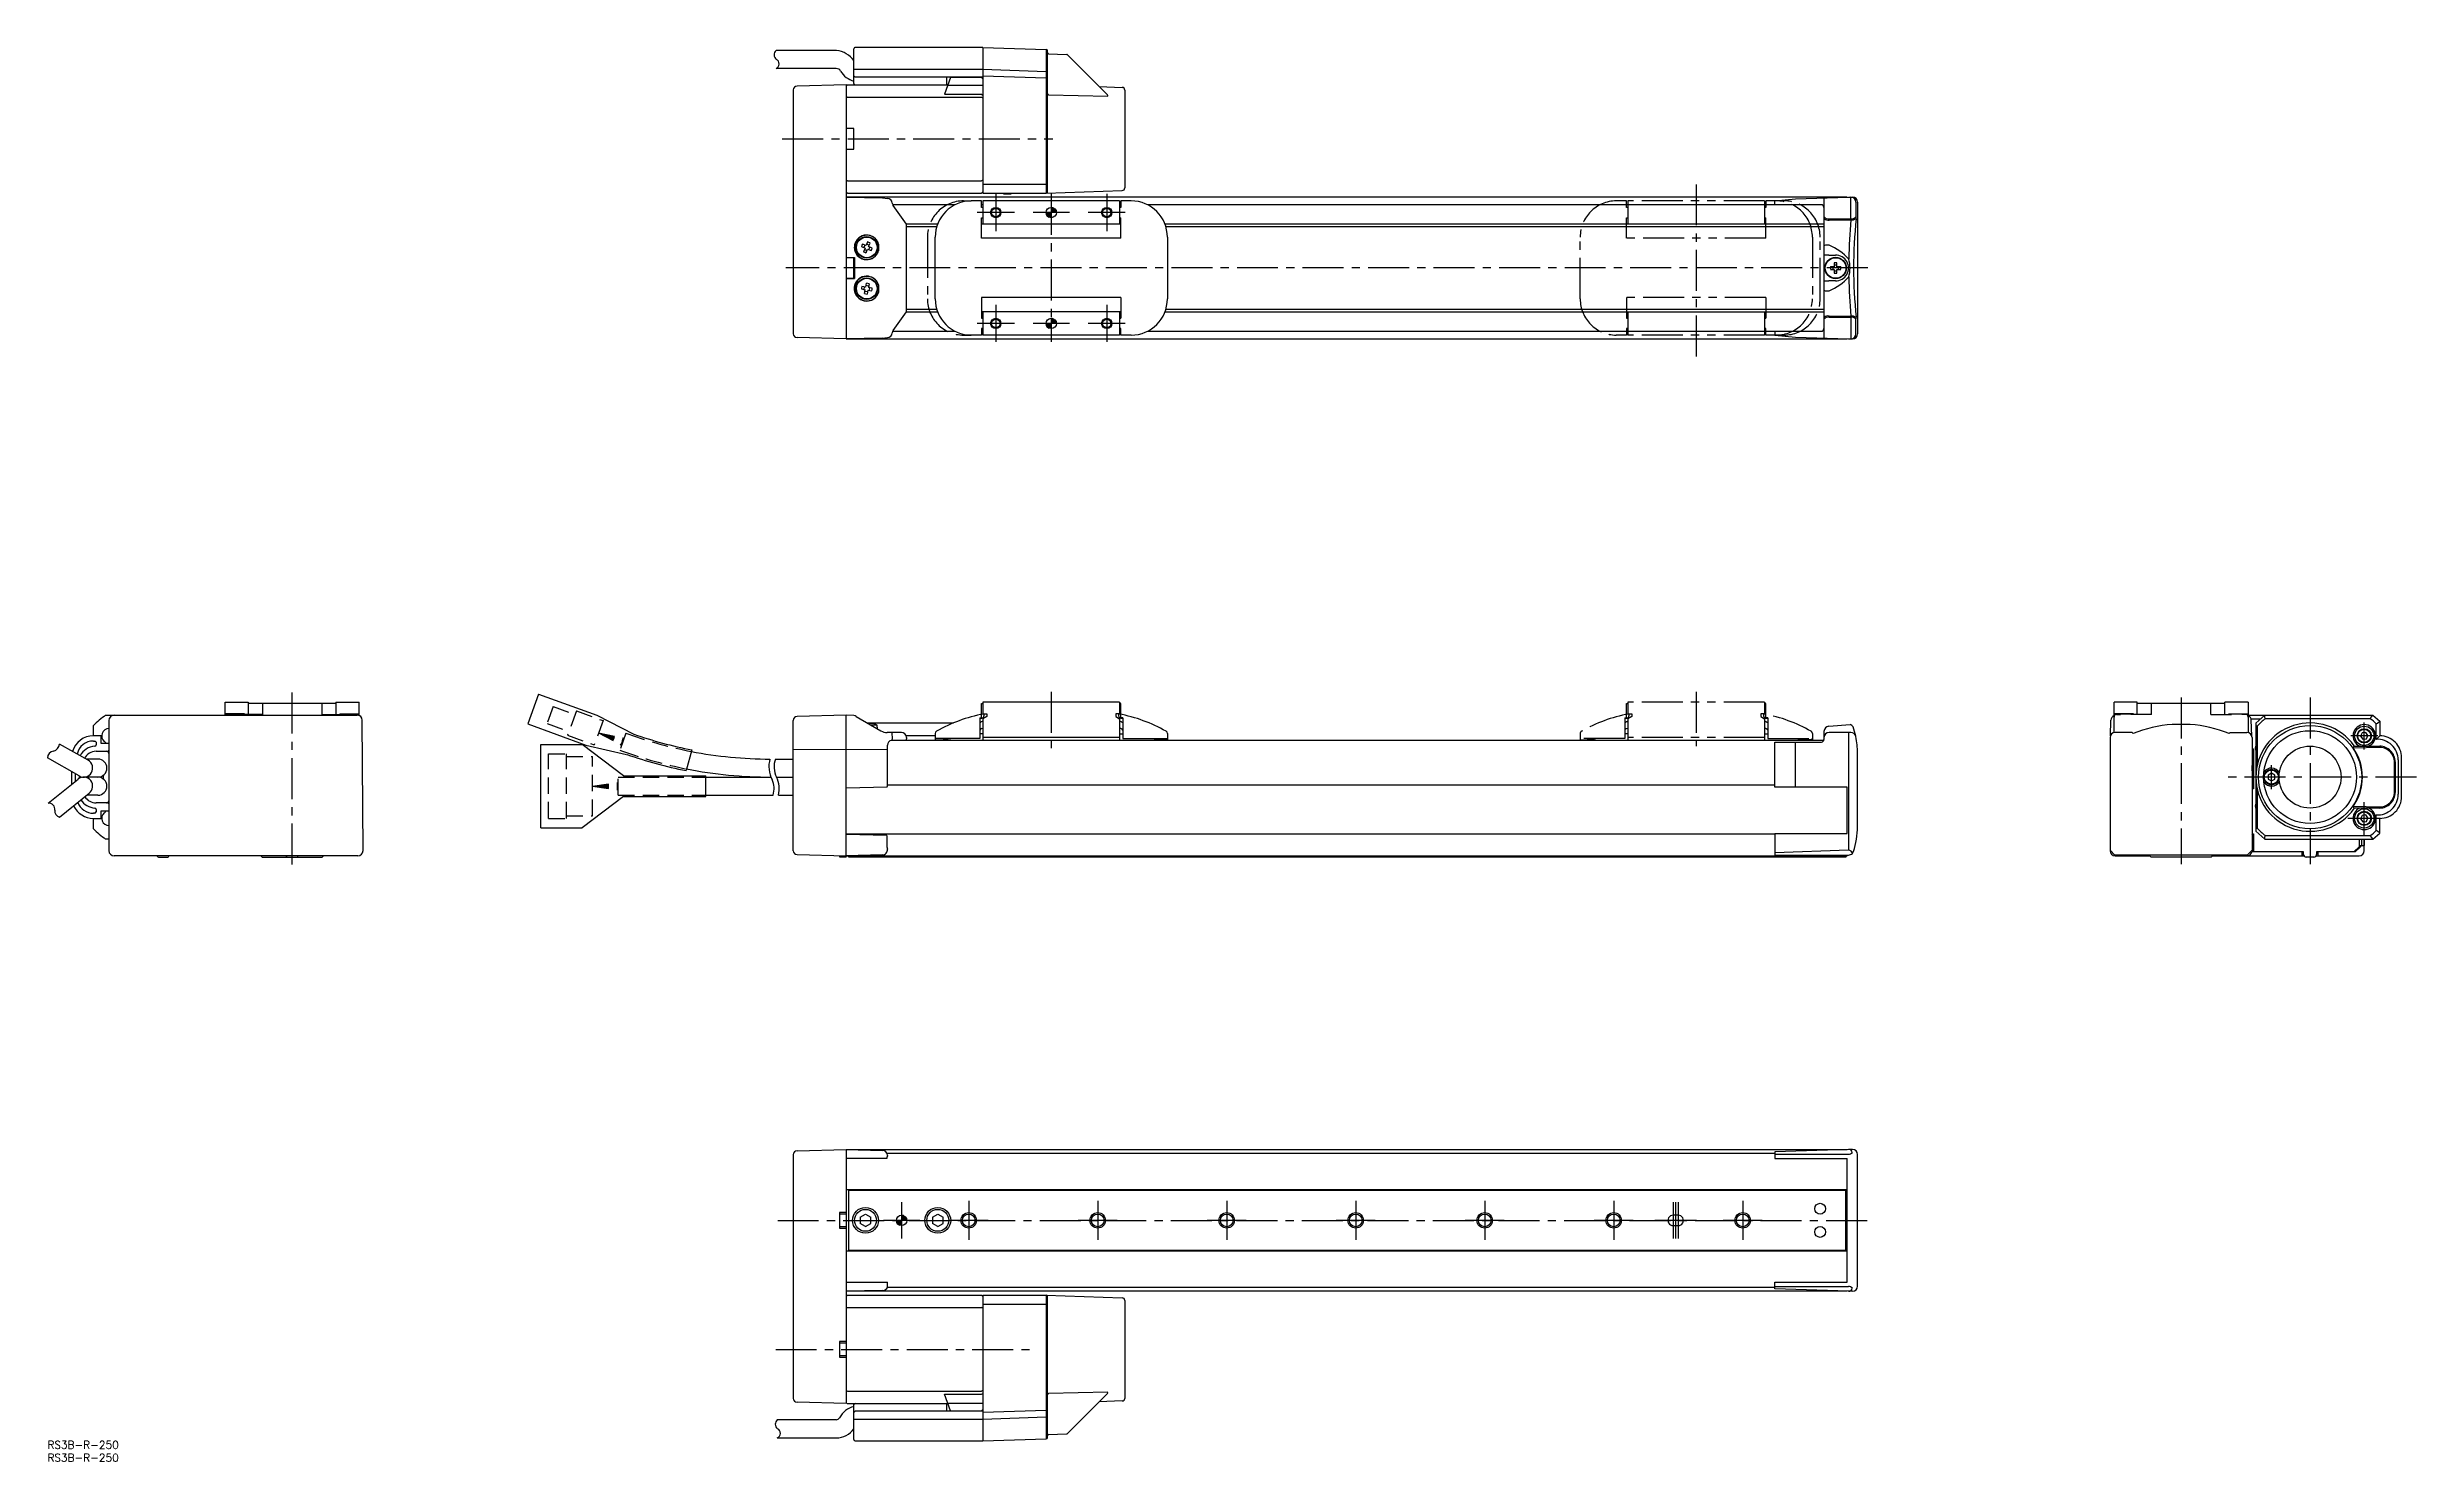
# Model space of a CAD drawing. Extents: x 0 to 918, y -8 to 540.
import ezdxf

# ---------------------------------------------------------------- set-up
doc = ezdxf.new("R2010")
doc.units = 0
doc.header["$LTSCALE"] = 0.5
for name, pattern in [('CENTER', [50.8, 31.75, -6.35, 6.35, -6.35]), ('DASHED', [19.05, 12.7, -6.35]), ('PHANTOM', [63.5, 31.75, -6.35, 6.35, -6.35, 6.35, -6.35])]:
    doc.linetypes.add(name, pattern=pattern)
for name, color, linetype in [('MSM_CENTER', 1, 'CENTER'), ('MSM_CONTINUOUS', 7, 'CONTINUOUS'), ('MSM_DASHED', 4, 'DASHED'), ('MSM_IMAGINARY', 6, 'PHANTOM'), ('MSM_NARROW', 5, 'CONTINUOUS'), ('MSM_PART_NUMBER', 7, 'CONTINUOUS')]:
    doc.layers.add(name, color=color, linetype=linetype)
doc.styles.get("Standard").update_dxf_attribs({"font": 'txt.shx', "height": 6, "bigfont": 'bigfont.shx'})

# ---------------------------------------------------------------- blocks, each defined once
blk = doc.blocks.new('*U49')
at = {"layer": 'MSM_PART_NUMBER'}
blk.add_text('RS3B-R-250', height=3, dxfattribs=at).set_placement((0, -3))
blk = doc.blocks.new('*U50')
at = {"layer": 'MSM_PART_NUMBER'}
blk.add_text('RS3B-R-250', height=3, dxfattribs=at).set_placement((0, -8))
blk = doc.blocks.new('*U51')
at = {"layer": 'MSM_CONTINUOUS', "linetype": 'CONTINUOUS'}
for p, q in [((389.11, 435.1), (389.11, 434.95)), ((389.87, 434.95), (389.11, 435.1)), ((389.11, 434.95), (389.11, 434.51)), ((389.11, 434.51), (389.11, 433.86)), ((389.11, 433.86), (389.11, 433.1)), ((389.87, 434.95), (390.52, 434.51)), ((390.52, 434.51), (390.96, 433.86)), ((390.96, 433.86), (391.11, 433.1))]:
    blk.add_line(p, q, dxfattribs=at)
for points in [[(389.11, 435.1), (389.11, 434.95), (389.87, 434.95)], [(389.11, 434.95), (389.11, 434.51), (390.52, 434.51)], [(389.11, 434.51), (389.11, 433.86), (390.96, 433.86)], [(389.11, 433.86), (389.11, 433.1), (391.11, 433.1)]]:
    blk.add_solid(points, dxfattribs=at)
at = {"layer": 'MSM_CONTINUOUS', "linetype": 'CONTINUOUS', "extrusion": (0, 0, -1)}
for points in [[(-389.11, 434.95), (-389.87, 434.95), (-390.52, 434.51)], [(-389.11, 434.51), (-390.52, 434.51), (-390.96, 433.86)], [(-389.11, 433.86), (-390.96, 433.86), (-391.11, 433.1)]]:
    blk.add_solid(points, dxfattribs=at)
blk = doc.blocks.new('*U52')
at = {"layer": 'MSM_CONTINUOUS', "linetype": 'CONTINUOUS'}
for p, q in [((387.11, 433.1), (387.26, 432.33)), ((387.26, 432.33), (387.69, 431.68)), ((387.69, 431.68), (388.34, 431.25)), ((389.11, 433.1), (389.11, 432.33)), ((389.11, 432.33), (389.11, 431.68)), ((389.11, 431.68), (389.11, 431.25)), ((389.11, 431.1), (388.34, 431.25)), ((389.11, 431.25), (389.11, 431.1))]:
    blk.add_line(p, q, dxfattribs=at)
for points in [[(387.11, 433.1), (387.26, 432.33), (389.11, 432.33)], [(387.26, 432.33), (387.69, 431.68), (389.11, 431.68)], [(387.69, 431.68), (388.34, 431.25), (389.11, 431.25)]]:
    blk.add_solid(points, dxfattribs=at)
at = {"layer": 'MSM_CONTINUOUS', "linetype": 'CONTINUOUS', "extrusion": (0, 0, -1)}
for points in [[(-387.11, 433.1), (-389.11, 433.1), (-389.11, 432.33)], [(-387.26, 432.33), (-389.11, 432.33), (-389.11, 431.68)], [(-387.69, 431.68), (-389.11, 431.68), (-389.11, 431.25)], [(-388.34, 431.25), (-389.11, 431.25), (-389.11, 431.1)]]:
    blk.add_solid(points, dxfattribs=at)
blk = doc.blocks.new('*U53')
at = {"layer": 'MSM_CONTINUOUS', "linetype": 'CONTINUOUS'}
for p, q in [((387.11, 476.1), (387.26, 475.33)), ((387.26, 475.33), (387.69, 474.68)), ((387.69, 474.68), (388.34, 474.25)), ((389.11, 474.1), (388.34, 474.25)), ((389.11, 476.1), (389.11, 475.33)), ((389.11, 475.33), (389.11, 474.68)), ((389.11, 474.68), (389.11, 474.25)), ((389.11, 474.25), (389.11, 474.1))]:
    blk.add_line(p, q, dxfattribs=at)
for points in [[(387.11, 476.1), (387.26, 475.33), (389.11, 475.33)], [(387.26, 475.33), (387.69, 474.68), (389.11, 474.68)], [(387.69, 474.68), (388.34, 474.25), (389.11, 474.25)]]:
    blk.add_solid(points, dxfattribs=at)
at = {"layer": 'MSM_CONTINUOUS', "linetype": 'CONTINUOUS', "extrusion": (0, 0, -1)}
for points in [[(-387.11, 476.1), (-389.11, 476.1), (-389.11, 475.33)], [(-387.26, 475.33), (-389.11, 475.33), (-389.11, 474.68)], [(-387.69, 474.68), (-389.11, 474.68), (-389.11, 474.25)], [(-388.34, 474.25), (-389.11, 474.25), (-389.11, 474.1)]]:
    blk.add_solid(points, dxfattribs=at)
blk = doc.blocks.new('*U54')
at = {"layer": 'MSM_CONTINUOUS', "linetype": 'CONTINUOUS'}
for p, q in [((389.11, 478.1), (389.11, 477.95)), ((389.87, 477.95), (389.11, 478.1)), ((389.11, 477.95), (389.11, 477.51)), ((389.87, 477.95), (390.52, 477.51)), ((389.11, 477.51), (389.11, 476.86)), ((389.11, 476.86), (389.11, 476.1)), ((390.52, 477.51), (390.96, 476.86)), ((390.96, 476.86), (391.11, 476.1))]:
    blk.add_line(p, q, dxfattribs=at)
for points in [[(389.11, 478.1), (389.11, 477.95), (389.87, 477.95)], [(389.11, 477.95), (389.11, 477.51), (390.52, 477.51)], [(389.11, 477.51), (389.11, 476.86), (390.96, 476.86)], [(389.11, 476.86), (389.11, 476.1), (391.11, 476.1)]]:
    blk.add_solid(points, dxfattribs=at)
at = {"layer": 'MSM_CONTINUOUS', "linetype": 'CONTINUOUS', "extrusion": (0, 0, -1)}
for points in [[(-389.11, 477.95), (-389.87, 477.95), (-390.52, 477.51)], [(-389.11, 477.51), (-390.52, 477.51), (-390.96, 476.86)], [(-389.11, 476.86), (-390.96, 476.86), (-391.11, 476.1)]]:
    blk.add_solid(points, dxfattribs=at)
blk = doc.blocks.new('*U55')
at = {"layer": 'MSM_CONTINUOUS', "linetype": 'CONTINUOUS'}
for p, q in [((329.11, 85.5), (329.26, 84.73)), ((329.26, 84.73), (329.69, 84.09)), ((329.69, 84.09), (330.34, 83.65)), ((331.11, 83.5), (330.34, 83.65)), ((331.11, 85.5), (331.11, 84.73)), ((331.11, 84.73), (331.11, 84.09)), ((331.11, 84.09), (331.11, 83.65)), ((331.11, 83.65), (331.11, 83.5))]:
    blk.add_line(p, q, dxfattribs=at)
for points in [[(329.11, 85.5), (329.26, 84.73), (331.11, 84.73)], [(329.26, 84.73), (329.69, 84.09), (331.11, 84.09)], [(329.69, 84.09), (330.34, 83.65), (331.11, 83.65)]]:
    blk.add_solid(points, dxfattribs=at)
at = {"layer": 'MSM_CONTINUOUS', "linetype": 'CONTINUOUS', "extrusion": (0, 0, -1)}
for points in [[(-329.11, 85.5), (-331.11, 85.5), (-331.11, 84.73)], [(-329.26, 84.73), (-331.11, 84.73), (-331.11, 84.09)], [(-329.69, 84.09), (-331.11, 84.09), (-331.11, 83.65)], [(-330.34, 83.65), (-331.11, 83.65), (-331.11, 83.5)]]:
    blk.add_solid(points, dxfattribs=at)
blk = doc.blocks.new('*U56')
at = {"layer": 'MSM_CONTINUOUS', "linetype": 'CONTINUOUS'}
for p, q in [((331.11, 87.5), (331.11, 87.35)), ((331.87, 87.35), (331.11, 87.5)), ((331.11, 87.35), (331.11, 86.91)), ((331.11, 86.91), (331.11, 86.27)), ((331.11, 86.27), (331.11, 85.5)), ((331.87, 87.35), (332.52, 86.91)), ((332.52, 86.91), (332.96, 86.27)), ((332.96, 86.27), (333.11, 85.5))]:
    blk.add_line(p, q, dxfattribs=at)
for points in [[(331.11, 87.5), (331.11, 87.35), (331.87, 87.35)], [(331.11, 87.35), (331.11, 86.91), (332.52, 86.91)], [(331.11, 86.91), (331.11, 86.27), (332.96, 86.27)], [(331.11, 86.27), (331.11, 85.5), (333.11, 85.5)]]:
    blk.add_solid(points, dxfattribs=at)
at = {"layer": 'MSM_CONTINUOUS', "linetype": 'CONTINUOUS', "extrusion": (0, 0, -1)}
for points in [[(-331.11, 87.35), (-331.87, 87.35), (-332.52, 86.91)], [(-331.11, 86.91), (-332.52, 86.91), (-332.96, 86.27)], [(-331.11, 86.27), (-332.96, 86.27), (-333.11, 85.5)]]:
    blk.add_solid(points, dxfattribs=at)

msp = doc.modelspace()

# ---------------------------------------------------------------- linework, layer by layer
at = {"layer": 'MSM_CENTER'}
for p, q in [((284.81, 504.6), (389.74, 504.6)), ((639.11, 487.02), (639.11, 418.43)), ((367.61, 483.28), (367.61, 468.92)), ((389.11, 483.28), (389.11, 426.02)), ((410.61, 483.28), (410.61, 468.92)), ((374.79, 476.1), (360.43, 476.1)), ((396.19, 476.1), (382.03, 476.1)), ((417.79, 476.1), (403.43, 476.1)), ((705.58, 454.6), (286.19, 454.6)), ((374.79, 433.1), (360.43, 433.1)), ((367.61, 440.28), (367.61, 425.92)), ((396.19, 433.1), (382.03, 433.1)), ((417.79, 433.1), (403.43, 433.1)), ((410.61, 440.28), (410.61, 425.92)), ((94.85, 223.38), (94.85, 290.28)), ((389.11, 290.28), (389.11, 268.51)), ((639.11, 290.28), (639.11, 269.32)), ((827.02, 288.15), (827.02, 223.59)), ((877.02, 288.15), (877.02, 223.59)), ((898.01, 268.05), (898.01, 278.5)), ((903.24, 273.28), (892.79, 273.28)), ((918.31, 257.28), (842.83, 257.28)), ((862.01, 252.65), (862.01, 261.9)), ((904.36, 241.28), (891.67, 241.28)), ((898.01, 234.93), (898.01, 247.62)), ((331.11, 92.58), (331.11, 78.42)), ((357.11, 93.08), (357.11, 77.92)), ((407.11, 93.08), (407.11, 77.92)), ((457.11, 93.08), (457.11, 77.92)), ((507.11, 93.08), (507.11, 77.92)), ((557.11, 93.08), (557.11, 77.92)), ((607.11, 93.08), (607.11, 77.92)), ((630.11, 92.58), (630.11, 78.42)), ((631.11, 92.58), (631.11, 78.42)), ((632.11, 92.58), (632.11, 78.42)), ((657.11, 93.08), (657.11, 77.92)), ((283.06, 85.5), (705.63, 85.5)), ((338.19, 85.5), (324.03, 85.5)), ((364.69, 85.5), (349.53, 85.5)), ((414.69, 85.5), (399.53, 85.5)), ((464.69, 85.5), (449.53, 85.5)), ((514.69, 85.5), (499.53, 85.5)), ((564.69, 85.5), (549.53, 85.5)), ((614.69, 85.5), (599.53, 85.5)), ((637.19, 85.5), (623.03, 85.5)), ((639.19, 85.5), (625.03, 85.5)), ((664.69, 85.5), (649.53, 85.5)), ((282.28, 35.51), (382.44, 35.51))]:
    msp.add_line(p, q, dxfattribs=at)
at = {"layer": 'MSM_CONTINUOUS'}
for p, q in [((305.88, 538.9), (282.44, 538.9)), ((312.61, 526.1), (312.61, 539.6)), ((362.61, 540.1), (313.11, 540.1)), ((362.61, 540.1), (362.61, 483.6)), ((362.61, 540.1), (387.13, 539.24)), ((387.13, 539.24), (387.12, 483.6)), ((387.61, 484.1), (387.61, 538.74)), ((388.09, 537.58), (395.07, 537.34)), ((395.41, 537.19), (410.93, 521.68)), ((305.74, 531.9), (282.42, 531.9)), ((289.11, 523.61), (289.11, 429.1)), ((309.61, 525.61), (290.57, 525.11)), ((309.61, 525.61), (309.61, 427.1)), ((309.61, 525.61), (310.11, 525.6)), ((309.61, 525.1), (310.11, 525.6)), ((310.11, 525.6), (348.99, 525.6)), ((312.61, 531.6), (362.61, 531.6)), ((362.61, 528.61), (313.11, 528.61)), ((350.01, 528.4), (347.66, 521.96)), ((348.61, 525.6), (348.61, 528.61)), ((348.94, 525.47), (362.11, 525.47)), ((362.11, 528.4), (350.01, 528.4)), ((360.71, 528.4), (360.71, 528.61)), ((362.61, 527.9), (362.11, 528.4)), ((362.11, 525.47), (362.61, 525.49)), ((362.61, 531.6), (387.12, 530.75)), ((387.12, 528.11), (362.61, 528.97)), ((387.12, 530.75), (387.61, 530.75)), ((407.71, 524.9), (416.64, 524.58)), ((417.61, 523.58), (417.61, 485.61)), ((310.11, 520.76), (309.61, 520.59)), ((310.11, 520.76), (362.11, 520.76)), ((347.66, 521.96), (362.11, 521.97)), ((362.11, 521.97), (362.61, 521.64)), ((362.11, 520.76), (362.61, 520.59)), ((388.09, 521.67), (411.07, 521.25)), ((312.61, 508.6), (309.61, 508.6)), ((312.61, 500.6), (312.61, 508.6)), ((309.61, 500.6), (312.61, 500.6)), ((310.11, 488.43), (309.61, 488.61)), ((310.11, 488.43), (362.11, 488.43)), ((362.61, 488.61), (362.11, 488.43)), ((362.61, 487.1), (387.12, 487.1)), ((310.11, 483.6), (309.61, 484.1)), ((697.61, 482.1), (309.61, 482.1)), ((309.61, 482.1), (323.66, 481.73)), ((310.11, 483.6), (362.11, 483.6)), ((323.66, 481.73), (325.57, 481.59)), ((351.8, 479.1), (327.67, 479.1)), ((332.98, 471.6), (327.86, 478.76)), ((362.11, 480.6), (358.11, 480.6)), ((362.61, 484.1), (362.11, 483.6)), ((362.11, 478.1), (362.11, 480.6)), ((362.61, 479.1), (362.11, 479.1)), ((362.61, 478.1), (362.11, 478.1)), ((362.61, 483.6), (387.12, 483.6)), ((362.61, 480.6), (362.61, 471.6)), ((415.61, 480.6), (362.61, 480.6)), ((370.61, 483.6), (370.61, 483.34)), ((370.61, 483.34), (373.61, 483.34)), ((373.61, 483.34), (373.61, 483.6)), ((387.12, 483.6), (416.64, 484.61)), ((415.61, 480.6), (415.61, 471.6)), ((416.11, 479.1), (415.61, 479.1)), ((416.11, 478.1), (415.61, 478.1)), ((420.11, 480.6), (416.11, 480.6)), ((416.11, 480.6), (416.11, 478.1)), ((687.61, 479.1), (426.41, 479.1)), ((669.61, 480.68), (677.61, 481.38)), ((669.61, 479.1), (669.61, 480.68)), ((677.61, 481.38), (698.11, 482.1)), ((688.61, 481.77), (688.61, 427.43)), ((697.61, 482.1), (697.61, 482.08)), ((698.11, 482.1), (699.61, 482.1)), ((699, 473.6), (699, 482.1)), ((700.96, 480.1), (700.96, 474.43)), ((701.61, 480.1), (701.61, 429.1)), ((345.03, 471.6), (332.98, 471.6)), ((332.99, 437.6), (332.99, 471.6)), ((344.69, 470.6), (333, 470.6)), ((362.11, 466.1), (362.11, 474.1)), ((362.11, 474.1), (362.61, 474.1)), ((416.11, 471.6), (362.11, 471.6)), ((415.61, 474.1), (416.11, 474.1)), ((416.11, 466.1), (416.11, 474.1)), ((688.61, 471.6), (433.18, 471.6)), ((688.61, 470.6), (433.52, 470.6)), ((690.61, 473.6), (698.88, 473.6)), ((690.61, 473.21), (698.96, 473.21)), ((698.88, 473.6), (699, 473.6)), ((698.88, 473.6), (699, 473.6)), ((699.05, 473.21), (698.96, 473.21)), ((315.52, 462.91), (316.93, 462.32)), ((317.33, 463.27), (315.92, 463.86)), ((316.93, 462.32), (316.35, 460.91)), ((316.8, 463.49), (316.41, 462.54)), ((316.71, 461.79), (317.66, 461.4)), ((317.3, 460.51), (317.89, 461.92)), ((317.92, 464.68), (317.33, 463.27)), ((318.5, 463.4), (317.55, 463.8)), ((317.89, 461.92), (319.29, 461.34)), ((318.28, 462.87), (318.87, 464.28)), ((319.69, 462.29), (318.28, 462.87)), ((318.41, 461.7), (318.81, 462.65)), ((322.13, 463.88), (322.13, 461.31)), ((344.11, 442.6), (344.11, 466.6)), ((416.11, 466.1), (362.11, 466.1)), ((434.11, 466.6), (434.11, 442.6)), ((690.43, 459.6), (688.61, 459.6)), ((690.43, 459.6), (693.11, 459.6)), ((309.61, 458.73), (312.86, 458.73)), ((312.61, 458.6), (309.61, 458.6)), ((309.61, 450.6), (312.61, 450.6)), ((309.61, 450.47), (312.86, 450.47)), ((312.61, 458.6), (312.74, 458.73)), ((312.61, 450.6), (312.61, 458.6)), ((312.61, 450.6), (312.74, 450.47)), ((312.74, 458.73), (312.74, 450.47)), ((312.86, 458.73), (312.86, 450.47)), ((692.59, 455.11), (691.07, 455.11)), ((691.07, 454.08), (692.59, 454.08)), ((692.02, 455.11), (692.02, 454.08)), ((692.59, 456.64), (692.59, 455.11)), ((693.62, 455.69), (692.59, 455.69)), ((692.59, 454.08), (692.59, 452.56)), ((692.59, 453.51), (693.62, 453.51)), ((693.62, 455.11), (693.62, 456.64)), ((695.15, 455.11), (693.62, 455.11)), ((693.62, 452.56), (693.62, 454.08)), ((693.62, 454.08), (695.15, 454.08)), ((694.2, 454.08), (694.2, 455.11)), ((315.51, 446.47), (317.01, 446.19)), ((317.2, 447.2), (315.69, 447.48)), ((316.63, 447.3), (316.44, 446.29)), ((316.73, 444.68), (317.01, 446.19)), ((316.9, 445.62), (317.92, 445.43)), ((317.2, 447.2), (317.48, 448.7)), ((318.31, 447.57), (317.3, 447.76)), ((318.02, 446), (317.74, 444.5)), ((318.02, 446), (319.52, 445.72)), ((318.49, 448.51), (318.21, 447.01)), ((319.71, 446.73), (318.21, 447.01)), ((318.58, 445.89), (318.77, 446.9)), ((322.13, 448.04), (322.13, 445.16)), ((362.11, 443.1), (362.11, 435.1)), ((416.11, 443.1), (362.11, 443.1)), ((416.11, 443.1), (416.11, 435.1)), ((688.61, 449.6), (690.43, 449.6)), ((693.11, 449.6), (690.43, 449.6)), ((327.86, 430.43), (332.98, 437.6)), ((332.98, 437.6), (345.03, 437.6)), ((333, 438.6), (344.69, 438.6)), ((416.11, 437.6), (362.11, 437.6)), ((362.11, 435.1), (362.61, 435.1)), ((362.61, 437.6), (362.61, 428.6)), ((415.61, 437.6), (415.61, 428.6)), ((415.61, 435.1), (416.11, 435.1)), ((433.18, 437.6), (688.61, 437.6)), ((433.52, 438.6), (688.61, 438.6)), ((690.61, 435.99), (698.96, 435.99)), ((690.61, 435.6), (698.88, 435.6)), ((698.88, 435.6), (699, 435.59)), ((699.05, 435.99), (698.96, 435.99)), ((699, 435.59), (699, 427.1)), ((700.96, 429.1), (700.96, 434.77)), ((309.61, 427.1), (290.57, 427.6)), ((323.57, 427.46), (309.61, 427.1)), ((309.61, 427.1), (697.61, 427.1)), ((323.57, 427.46), (325.57, 427.61)), ((327.71, 430.1), (327.86, 430.43)), ((327.71, 430.1), (351.8, 430.1)), ((362.11, 428.6), (358.11, 428.6)), ((362.61, 431.1), (362.11, 431.1)), ((362.11, 431.1), (362.11, 428.6)), ((362.11, 430.1), (362.61, 430.1)), ((415.61, 428.6), (362.61, 428.6)), ((416.11, 431.1), (415.61, 431.1)), ((415.61, 430.1), (416.11, 430.1)), ((416.11, 428.6), (416.11, 431.1)), ((420.11, 428.6), (416.11, 428.6)), ((426.41, 430.1), (687.61, 430.1)), ((669.61, 430.1), (669.61, 428.51)), ((669.61, 428.51), (677.61, 427.81)), ((677.61, 427.81), (698.11, 427.1)), ((697.61, 427.1), (697.61, 427.12)), ((698.11, 427.1), (699.61, 427.1)), ((68.85, 286.28), (77.85, 286.28)), ((68.85, 281.28), (68.85, 286.28)), ((77.85, 286.28), (77.85, 281.6)), ((111.85, 285.78), (77.85, 285.78)), ((83.35, 285.78), (83.35, 281.6)), ((106.35, 285.78), (106.35, 281.6)), ((111.85, 286.28), (111.85, 281.6)), ((111.85, 286.28), (120.85, 286.28)), ((120.85, 281.11), (120.85, 286.28)), ((190.39, 289.49), (186.18, 277.92)), ((190.39, 289.49), (212.95, 281.28)), ((362.11, 285.78), (362.61, 285.78)), ((362.11, 280.07), (362.11, 285.78)), ((415.61, 286.28), (362.61, 286.28)), ((362.61, 286.28), (362.61, 281.7)), ((415.61, 286.28), (415.61, 281.7)), ((416.11, 285.78), (415.61, 285.78)), ((416.11, 280.07), (416.11, 285.78)), ((801.02, 274.52), (801.02, 286.28)), ((810.02, 286.28), (801.02, 286.28)), ((810.02, 281.6), (810.02, 286.28)), ((844.02, 285.78), (810.02, 285.78)), ((815.52, 281.6), (815.52, 285.78)), ((838.52, 281.6), (838.52, 285.78)), ((844.02, 281.6), (844.02, 286.28)), ((853.02, 286.28), (844.02, 286.28)), ((853.02, 286.28), (853.02, 274.52)), ((17.86, 273.28), (17.86, 277.28)), ((22.58, 281.28), (120.06, 281.28)), ((23.85, 279.28), (23.85, 228.78)), ((76.35, 281.78), (68.85, 281.78)), ((71.35, 281.6), (69.85, 281.6)), ((71.35, 281.74), (71.35, 281.6)), ((75.35, 281.74), (71.35, 281.74)), ((75.35, 281.6), (75.35, 281.74)), ((83.35, 281.6), (75.35, 281.6)), ((76.35, 281.78), (76.35, 281.6)), ((106.35, 281.6), (114.35, 281.6)), ((113.35, 281.78), (113.35, 281.6)), ((113.35, 281.78), (120.85, 281.78)), ((114.35, 281.6), (114.35, 281.74)), ((118.35, 281.74), (114.35, 281.74)), ((118.35, 281.74), (118.35, 281.6)), ((118.35, 281.6), (119.85, 281.6)), ((122.35, 228.78), (122.05, 279.33)), ((186.18, 277.92), (208.73, 269.71)), ((212.95, 281.28), (227.3, 273.93)), ((289.11, 228.77), (289.11, 279.28)), ((309.61, 281.28), (290.57, 280.78)), ((312.61, 281.2), (309.61, 281.28)), ((309.61, 226.28), (309.61, 281.28)), ((313.48, 280.77), (323.06, 275.24)), ((317.8, 278.28), (351.22, 278.28)), ((318.1, 278.25), (318.09, 278.23)), ((318.1, 278.23), (318.1, 278.25)), ((318.14, 278.23), (318.14, 278.25)), ((318.14, 278.25), (318.15, 278.23)), ((318.3, 278.25), (318.3, 278.21)), ((321.61, 277.48), (319.19, 277.48)), ((321.74, 276), (321.61, 277.48)), ((361.36, 280.28), (362.11, 280.28)), ((361.36, 280.28), (361.36, 272.28)), ((362.1, 276.08), (362.61, 276.26)), ((362.61, 281.78), (364.11, 281.78)), ((364.11, 280.78), (362.61, 279.91)), ((362.61, 280.27), (362.61, 271.58)), ((363.01, 281.54), (363.01, 281.07)), ((364.11, 281.78), (364.11, 280.78)), ((415.61, 281.78), (414.11, 281.78)), ((414.11, 281.78), (414.11, 280.78)), ((414.11, 280.78), (415.61, 279.91)), ((415.21, 281.54), (415.21, 281.07)), ((415.61, 280.27), (415.61, 271.58)), ((416.11, 276.08), (415.61, 276.26)), ((416.86, 280.28), (416.11, 280.28)), ((416.86, 280.28), (416.86, 272.28)), ((690.43, 276.98), (698.69, 277.7)), ((799.66, 273.31), (799.82, 279.33)), ((808.52, 281.78), (801.02, 281.78)), ((801.04, 280.78), (801.02, 280.78)), ((801.02, 280.52), (801.02, 280.58)), ((802.02, 281.6), (803.52, 281.6)), ((803.52, 281.74), (803.52, 281.74)), ((803.52, 281.6), (803.52, 281.74)), ((807.52, 281.74), (803.52, 281.74)), ((807.52, 281.74), (807.52, 281.74)), ((807.52, 281.74), (807.52, 281.6)), ((815.52, 281.6), (807.52, 281.6)), ((808.52, 281.6), (808.52, 281.78)), ((838.52, 281.6), (846.52, 281.6)), ((845.52, 281.78), (853.02, 281.78)), ((845.52, 281.6), (845.52, 281.78)), ((846.52, 281.74), (846.52, 281.74)), ((846.52, 281.74), (846.52, 281.6)), ((850.52, 281.74), (846.52, 281.74)), ((850.52, 281.74), (850.52, 281.74)), ((850.52, 281.6), (850.52, 281.74)), ((852.02, 281.6), (850.52, 281.6)), ((853, 280.78), (853.02, 280.78)), ((853.02, 281.28), (901.38, 281.28)), ((853.02, 280.52), (853.02, 280.58)), ((857.84, 279.78), (854.17, 279.78)), ((854.39, 273.31), (854.23, 279.33)), ((859.52, 281.28), (856.01, 278.15)), ((856.01, 278.15), (856.01, 236.4)), ((856.01, 277.29), (856.51, 277.09)), ((856.51, 277.09), (856.51, 263.7)), ((859.52, 280.42), (859.52, 281.28)), ((859.68, 279.92), (859.52, 280.42)), ((900.36, 279.92), (859.68, 279.92)), ((900.36, 279.92), (900.53, 280.42)), ((900.53, 280.42), (901.38, 281.28)), ((901.38, 281.28), (904.01, 279.03)), ((902.66, 277.96), (903.16, 278.17)), ((902.66, 271.92), (902.66, 277.96)), ((903.16, 278.17), (904.01, 279.03)), ((904.01, 279.03), (904.01, 273.28)), ((15.78, 263.82), (4.71, 270.07)), ((20.86, 273.28), (17.86, 273.28)), ((17.86, 271.28), (18.36, 271.28)), ((18.86, 270.78), (18.86, 269.76)), ((18.86, 267.28), (23.36, 267.28)), ((20.86, 270.28), (20.86, 273.28)), ((23.85, 270.28), (20.86, 270.28)), ((191.25, 237.63), (191.25, 269.95)), ((191.25, 269.95), (207.25, 269.95)), ((223.25, 257.75), (207.25, 269.95)), ((208.73, 269.71), (224.45, 266.11)), ((249.78, 267.85), (247.6, 259.82)), ((289.11, 268.05), (325.61, 268.08)), ((330.99, 274.58), (325.55, 274.58)), ((325.61, 253.94), (325.61, 269.68)), ((327.23, 271.58), (688.56, 271.58)), ((327.5, 272.03), (327.43, 274.58)), ((332.79, 273.44), (344.11, 273.44)), ((332.99, 272.63), (333, 272.09)), ((344.11, 274.19), (344.11, 271.78)), ((344.11, 271.78), (346.11, 271.78)), ((361.36, 272.28), (344.19, 272.28)), ((344.19, 271.78), (344.19, 272.28)), ((362.61, 274.08), (361.36, 274.08)), ((415.61, 272.58), (362.61, 272.58)), ((415.61, 274.08), (416.86, 274.08)), ((416.86, 272.28), (434.03, 272.28)), ((434.11, 271.78), (432.11, 271.78)), ((434.03, 271.78), (434.03, 272.28)), ((434.11, 274.19), (434.11, 271.78)), ((669.61, 253.38), (669.61, 270.88)), ((669.61, 270.88), (687.61, 270.88)), ((677.61, 253.38), (677.61, 270.88)), ((688.61, 274.99), (688.61, 271.88)), ((699, 274.58), (690.61, 274.58)), ((698.11, 274.58), (698.11, 228.95)), ((701.61, 238.08), (701.61, 266.58)), ((799.52, 272.58), (799.52, 228.78)), ((808.02, 274.58), (801.52, 274.58)), ((808.41, 274.19), (808.02, 274.58)), ((845.63, 274.19), (846.02, 274.58)), ((846.02, 274.58), (852.52, 274.58)), ((854.52, 272.58), (854.52, 229.04)), ((854.52, 268.28), (855.02, 268.28)), ((854.99, 268.08), (854.52, 268.08)), ((855.02, 268.28), (855.02, 252.78)), ((893.67, 268.67), (894.09, 269.47)), ((903.56, 268.82), (894.09, 268.49)), ((894.5, 269.26), (904, 269.26)), ((897.14, 274.42), (896.58, 273.09)), ((896.58, 273.09), (897.46, 271.94)), ((898.57, 274.61), (897.14, 274.42)), ((897.46, 271.94), (898.89, 272.13)), ((899.44, 273.46), (898.57, 274.61)), ((898.89, 272.13), (899.44, 273.46)), ((904.01, 273.28), (902.66, 271.92)), ((12.34, 257.73), (0, 264.7)), ((9.35, 259.41), (9.35, 254.49)), ((10.86, 255.69), (10.86, 258.56)), ((12.36, 257.72), (12.36, 256.83)), ((13.86, 257.27), (13.86, 257.28)), ((19.56, 257.28), (14.06, 257.28)), ((19.56, 264.28), (14.98, 264.28)), ((21.56, 257.9), (21.56, 256.65)), ((223.25, 257.75), (255.25, 257.75)), ((255.25, 249.83), (255.25, 257.75)), ((255.25, 257.29), (280.08, 257.29)), ((282.18, 264.28), (289.11, 264.28)), ((282.67, 257.28), (289.11, 257.28)), ((855.02, 262.28), (854.59, 261.84)), ((854.59, 261.84), (855.02, 261.84)), ((854.59, 259.71), (854.59, 261.84)), ((855.02, 259.71), (854.59, 259.71)), ((855.02, 259.28), (854.59, 259.71)), ((856.51, 263.7), (856.01, 263.7)), ((862.01, 258.75), (860.73, 258.01)), ((860.73, 258.01), (860.73, 256.54)), ((863.29, 258.01), (862.01, 258.75)), ((863.29, 256.54), (863.29, 258.01)), ((909.75, 251.53), (909.75, 263.02)), ((910, 263.26), (910, 251.29)), ((911.16, 263.92), (911.16, 250.63)), ((912.51, 249.78), (912.51, 264.78)), ((0.26, 247.17), (11.87, 256.5)), ((4.71, 241.76), (16.25, 251.05)), ((19.56, 250.28), (15.29, 250.28)), ((223.25, 249.83), (207.25, 237.63)), ((223.25, 249.83), (255.25, 249.83)), ((255.25, 250.29), (281.3, 250.29)), ((283.37, 250.28), (289.11, 250.28)), ((309.61, 253.08), (325.56, 253.49)), ((325.56, 253.49), (325.61, 253.94)), ((325.61, 254.28), (669.61, 254.28)), ((697.61, 253.38), (669.61, 253.38)), ((697.61, 235.38), (697.61, 253.38)), ((854.52, 253.08), (854.82, 252.78)), ((855.02, 252.78), (854.52, 252.78)), ((856.51, 250.85), (856.01, 250.85)), ((856.51, 250.85), (856.51, 237.46)), ((860.73, 256.54), (862.01, 255.8)), ((862.01, 255.8), (863.29, 256.54)), ((18.36, 243.28), (17.86, 243.28)), ((17.86, 241.28), (20.86, 241.28)), ((17.86, 237.28), (17.86, 241.28)), ((23.36, 247.28), (18.86, 247.28)), ((18.86, 244.79), (18.86, 243.78)), ((20.86, 244.28), (23.86, 244.28)), ((20.86, 241.28), (20.86, 244.28)), ((894.09, 245.08), (893.67, 245.88)), ((894.09, 246.07), (903.56, 245.73)), ((904, 245.29), (894.5, 245.29)), ((897.14, 242.42), (896.58, 241.09)), ((896.58, 241.09), (897.46, 239.94)), ((898.57, 242.61), (897.14, 242.42)), ((897.46, 239.94), (898.89, 240.13)), ((899.44, 241.46), (898.57, 242.61)), ((898.89, 240.13), (899.44, 241.46)), ((902.66, 236.59), (902.66, 242.63)), ((904.01, 235.52), (904.01, 241.28)), ((23.85, 233.28), (22.58, 233.28)), ((23.85, 233.28), (22.58, 233.28)), ((191.25, 237.63), (207.25, 237.63)), ((309.61, 235.28), (669.61, 235.28)), ((325.41, 234.66), (309.61, 235.08)), ((325.41, 234.66), (325.41, 230.28)), ((325.41, 230.28), (325.61, 229.41)), ((669.61, 235.38), (697.61, 235.38)), ((669.61, 235.38), (669.61, 227.08)), ((854.52, 235.28), (855.02, 235.28)), ((854.52, 235.08), (854.72, 235.28)), ((855.02, 235.28), (855.02, 228.28)), ((856.51, 237.46), (856.01, 237.26)), ((856.01, 236.4), (859.52, 233.28)), ((859.52, 234.13), (859.68, 234.63)), ((859.52, 233.28), (859.52, 234.13)), ((859.52, 233.28), (901.38, 233.28)), ((859.68, 234.63), (900.36, 234.63)), ((896.02, 230.28), (894.02, 228.28)), ((896.46, 230.35), (894.45, 228.34)), ((894.52, 228.28), (896.52, 230.28)), ((896.02, 233.28), (896.02, 230.28)), ((896.02, 230.78), (898.02, 230.78)), ((896.46, 230.35), (896.46, 230.78)), ((896.46, 230.35), (896.52, 230.28)), ((896.52, 230.78), (896.52, 230.28)), ((897.02, 230.78), (897.02, 233.28)), ((897.94, 233.28), (897.94, 230.78)), ((898.02, 228.78), (898.02, 233.28)), ((900.36, 234.63), (900.53, 234.13)), ((900.53, 234.13), (901.38, 233.28)), ((901.38, 233.28), (904.01, 235.52)), ((903.16, 236.38), (902.66, 236.59)), ((904.01, 235.52), (903.16, 236.38)), ((41.8, 226.78), (25.85, 226.78)), ((41.85, 226.84), (41.8, 226.78)), ((47.85, 226.84), (41.85, 226.84)), ((43.35, 226.28), (46.35, 226.28)), ((47.89, 226.78), (47.85, 226.84)), ((91.8, 226.78), (47.89, 226.78)), ((82.85, 226.78), (82.85, 226.68)), ((82.85, 226.68), (83.25, 226.28)), ((83.25, 226.28), (106.45, 226.28)), ((91.85, 226.84), (91.8, 226.78)), ((97.85, 226.84), (91.85, 226.84)), ((97.89, 226.78), (97.85, 226.84)), ((120.35, 226.78), (97.89, 226.78)), ((106.45, 226.28), (106.85, 226.68)), ((106.85, 226.68), (106.85, 226.78)), ((290.57, 227.27), (309.61, 226.78)), ((307.11, 226.28), (307.11, 226.84)), ((309.61, 226.28), (307.11, 226.28)), ((323.66, 227.14), (309.61, 226.78)), ((309.61, 226.78), (697.61, 226.78)), ((310.61, 226.28), (310.61, 226.78)), ((697.11, 226.28), (310.61, 226.28)), ((698.1, 228.95), (669.61, 227.95)), ((669.61, 227.08), (698.12, 227.08)), ((697.11, 226.78), (697.11, 226.28)), ((697.61, 226.78), (697.61, 227.08)), ((801.39, 227.08), (799.52, 228.95)), ((852.66, 227.08), (801.39, 227.08)), ((801.52, 226.78), (815.02, 226.78)), ((815.02, 226.78), (815.02, 227.08)), ((815.02, 226.68), (815.02, 226.78)), ((815.02, 226.68), (815.42, 226.28)), ((838.62, 226.28), (815.42, 226.28)), ((838.62, 226.28), (839.02, 226.68)), ((839.02, 226.78), (839.02, 227.08)), ((839.02, 226.78), (873.98, 226.78)), ((839.02, 226.78), (839.02, 226.68)), ((854.52, 228.95), (852.66, 227.08)), ((854.77, 228.52), (854.46, 228.28)), ((874.52, 228.28), (854.46, 228.28)), ((854.52, 229.04), (854.52, 228.95)), ((855.02, 228.78), (854.77, 228.52)), ((873.98, 226.78), (873.98, 228.28)), ((873.98, 226.78), (874.02, 226.84)), ((874.02, 228.28), (874.02, 226.84)), ((874.02, 226.84), (874.62, 226.84)), ((874.52, 227.28), (874.52, 228.28)), ((878.52, 226.28), (875.52, 226.28)), ((879.43, 226.84), (880.02, 226.84)), ((879.52, 228.28), (879.52, 227.28)), ((894.52, 228.28), (879.52, 228.28)), ((880.02, 228.28), (880.02, 226.84)), ((880.02, 226.84), (880.07, 226.78)), ((880.07, 228.28), (880.07, 226.78)), ((880.07, 226.78), (896.02, 226.78)), ((894.45, 228.34), (894.09, 228.34)), ((894.52, 228.28), (894.45, 228.34)), ((289.11, 111), (289.11, 16.5)), ((290.57, 112.5), (309.61, 113)), ((309.61, 113), (697.61, 113)), ((309.61, 113), (309.61, 14.5)), ((309.61, 113), (323.66, 112.63)), ((325.39, 111.5), (669.61, 111.5)), ((325.41, 109.5), (325.61, 110.37)), ((325.61, 110.63), (325.61, 110.37)), ((698.1, 113), (669.61, 112)), ((669.61, 112), (669.61, 109.5)), ((669.61, 111.13), (698.12, 111.13)), ((697.61, 112.98), (697.61, 113)), ((698.11, 113), (698.1, 113)), ((699.61, 113), (698.11, 113)), ((701.61, 60), (701.61, 111)), ((325.41, 109.5), (309.61, 109.5)), ((669.61, 109.5), (697.61, 109.5)), ((697.61, 61.5), (697.61, 109.5)), ((309.61, 97.5), (697.61, 97.5)), ((310.61, 73.5), (310.61, 97.5)), ((697.11, 97.1), (310.61, 97.1)), ((697.11, 73.5), (697.11, 97.5)), ((309.61, 88.55), (307.01, 88.5)), ((307.01, 88.5), (307.01, 82.5)), ((307.11, 82.5), (307.11, 88.5)), ((307.11, 88), (309.61, 88)), ((309.61, 83), (307.11, 83)), ((315.07, 86.68), (317.11, 87.86)), ((315.07, 86.68), (315.07, 84.32)), ((317.11, 83.14), (315.07, 84.32)), ((317.11, 87.86), (319.15, 86.68)), ((317.11, 83.14), (319.15, 84.32)), ((319.15, 84.32), (319.15, 86.68)), ((343.07, 86.68), (345.11, 87.86)), ((343.07, 86.68), (343.07, 84.32)), ((345.11, 83.14), (343.07, 84.32)), ((345.11, 87.86), (347.15, 86.68)), ((345.11, 83.14), (347.15, 84.32)), ((347.15, 84.32), (347.15, 86.68)), ((632.11, 87.5), (630.11, 87.5)), ((630.11, 83.5), (632.11, 83.5)), ((307.01, 82.5), (309.61, 82.45)), ((697.61, 73.5), (309.61, 73.5)), ((310.61, 73.9), (697.11, 73.9)), ((309.61, 61.5), (325.61, 61.5)), ((323.86, 58.37), (309.61, 58)), ((697.61, 58), (309.61, 58)), ((310.11, 56.51), (309.61, 56.01)), ((310.11, 56.51), (362.11, 56.51)), ((325.61, 59.5), (325.61, 61.5)), ((669.61, 59.5), (325.61, 59.5)), ((362.61, 56.01), (362.11, 56.51)), ((362.61, 56.51), (362.61, 0)), ((362.61, 56.5), (387.12, 56.5)), ((387.12, 56.5), (387.13, 0.86)), ((387.12, 56.5), (416.64, 55.49)), ((387.61, 1.36), (387.61, 56)), ((669.61, 61.5), (697.61, 61.5)), ((669.61, 59), (669.61, 61.5)), ((669.61, 59.87), (698.12, 59.87)), ((698.1, 58), (669.61, 59)), ((697.61, 58.02), (697.61, 58)), ((698.11, 58), (698.1, 58)), ((699.61, 58), (698.11, 58)), ((309.61, 51.5), (310.11, 51.67)), ((310.11, 51.67), (362.11, 51.67)), ((362.61, 51.5), (362.11, 51.67)), ((362.61, 53), (387.12, 53)), ((417.61, 54.49), (417.61, 16.51)), ((309.61, 38.55), (307.01, 38.5)), ((307.01, 38.5), (307.01, 32.5)), ((307.11, 38.01), (307.01, 38.01)), ((307.11, 32.5), (307.11, 38.5)), ((307.11, 38), (309.61, 38)), ((307.01, 33.01), (307.11, 33.01)), ((307.01, 32.5), (309.61, 32.45)), ((309.61, 33), (307.11, 33)), ((309.61, 19.52), (310.11, 19.35)), ((310.11, 19.35), (362.11, 19.35)), ((362.61, 19.52), (362.11, 19.35)), ((362.11, 18.13), (362.61, 18.46)), ((411.07, 18.85), (388.09, 18.42)), ((395.41, 2.91), (410.93, 18.42)), ((309.61, 14.5), (290.57, 15)), ((309.99, 14.51), (348.99, 14.51)), ((310.11, 14.51), (310.11, 14.51)), ((312.61, 0.51), (312.61, 14.51)), ((362.61, 11.51), (313.11, 11.51)), ((350.01, 11.71), (347.66, 18.14)), ((347.66, 18.14), (362.11, 18.13)), ((348.61, 11.51), (348.61, 14.51)), ((348.94, 14.63), (362.11, 14.63)), ((350.01, 11.71), (362.11, 11.71)), ((360.71, 11.71), (360.71, 11.51)), ((362.11, 14.63), (362.61, 14.6)), ((362.11, 11.71), (362.61, 12.21)), ((362.61, 11.13), (387.12, 11.99)), ((362.61, 8.49), (387.12, 9.35)), ((416.64, 15.51), (407.71, 15.2)), ((282.9, 1.21), (305.74, 1.21)), ((305.74, 8.21), (282.92, 8.21)), ((312.61, 8.5), (362.61, 8.49)), ((313.11, 0), (362.61, 0)), ((362.61, 0), (387.13, 0.86)), ((388.09, 2.52), (395.07, 2.76))]:
    msp.add_line(p, q, dxfattribs=at)
for centre, radius in [((367.61, 476.1), 1.62), ((389.11, 476.1), 2), ((410.61, 476.1), 1.62), ((317.61, 462.6), 4.15), ((317.61, 462.6), 4), ((317.61, 446.6), 4.15), ((317.61, 446.6), 4), ((693.11, 454.6), 4.15), ((693.11, 454.6), 4), ((367.61, 433.1), 1.62), ((389.11, 433.1), 2), ((410.61, 433.1), 1.62), ((877.02, 257.28), 20), ((898.01, 273.28), 3.75), ((898.01, 273.28), 2.75), ((898.01, 273.28), 2.55), ((877.01, 257.28), 18), ((877.01, 257.28), 12), ((862.01, 257.28), 3), ((862.01, 257.28), 2.75), ((898.01, 241.28), 3.75), ((898.01, 241.28), 2.75), ((898.01, 241.28), 2.55), ((687.11, 90), 2.1), ((317.11, 85.5), 5), ((317.11, 85.5), 4.25), ((331.11, 85.5), 2), ((345.11, 85.5), 5), ((345.11, 85.5), 4.25), ((357.11, 85.5), 2.46), ((407.11, 85.5), 2.46), ((457.11, 85.5), 2.46), ((507.11, 85.5), 2.46), ((557.11, 85.5), 2.46), ((607.11, 85.5), 2.46), ((657.11, 85.5), 2.46), ((687.11, 81), 2.1)]:
    msp.add_circle(centre, radius, dxfattribs=at)
for centre, radius, start, end in [((304.86, 529.42), 9.53, 35.59583, 83.82639), ((313.11, 539.6), 0.5, 89.99861, 180.00139), ((387.11, 538.74), 0.5, 0, 88), ((388.11, 538.08), 0.5, 180, 268), ((395.06, 536.84), 0.5, 45, 88), ((290.61, 523.61), 1.5, 91.50001, 180), ((305.74, 529.91), 2, 30.75392, 90), ((314.97, 535.41), 8.75, 210.75392, 254.30609), ((313.11, 529.11), 0.5, 179.99912, 270.00088), ((313.11, 526.1), 0.5, 180.00037, 269.99878), ((387.11, 530.24), 0.5, 0.19359, 88.05363), ((387.19, 527.52), 0.594, 45.25323, 96.29601), ((416.61, 523.58), 1, 0, 88), ((388.11, 522.17), 0.5, 180.04448, 267.98637), ((410.62, 521.33), 0.455, 349.57331, 48.68632), ((387.2, 487.67), 0.575, 262.42864, 315.71013), ((325.49, 479.58), 2.01, 5.01993, 87.77832), ((329.49, 479.92), 2.01, 184.94677, 202.72068), ((329.47, 479.91), 1.97, 202.68219, 215.54643), ((358.11, 466.6), 14, 90, 180), ((387.11, 484.1), 0.501, 271.44783, 359.94861), ((416.61, 485.61), 1, 272.00003, 359.99995), ((420.11, 466.6), 14, 0, 90), ((687.61, 478.1), 1, 359.9987, 90.00055), ((698.98, 480.12), 1.98, 359.42115, 89.40947), ((699.61, 480.1), 2, 0.00041, 89.9997), ((690.31, 475.7), 2.12, 216.87748, 278.12255), ((690.2, 476.02), 2.85, 236.02461, 278.23168), ((965.29, 450.63), 267.19, 175.15281, 178.40333), ((669.61, 467.01), 30, 11.91555, 12.68121), ((698.99, 476.37), 2.77, 270.2271, 315.33246), ((699.11, 477.74), 4.53, 269.20378, 296.19992), ((874.09, 454.6), 174.02, 173.70694, 186.29306), ((673.28, 468.4), 28.33, 10.72928, 12.28381), ((317.8, 462.6), 5.04, 168.91792, 191.08076), ((317.54, 462.6), 4.77, 15.61304, 168.29253), ((317.54, 462.6), 4.77, 191.7058, 344.38708), ((317.61, 462.6), 4.7, 15.8427, 344.1573), ((336.48, 454.72), 22.5, 156.03251, 158.6559), ((325.48, 481.47), 22.5, 246.03255, 248.65592), ((309.73, 443.72), 22.51, 66.03316, 68.65563), ((298.74, 470.47), 22.49, 336.03247, 338.65671), ((688.79, 463.12), 0.251, 87.50375, 137.16345), ((690.34, 451.64), 11.82, 89.53997, 97.46258), ((690.41, 462.97), 0.493, 66.04268, 86.98225), ((681.87, 442.95), 22.26, 42.79177, 66.87376), ((693.11, 454.6), 5, 269.99997, 90.00003), ((317.54, 446.6), 4.82, 17.39894, 165.90954), ((317.61, 446.6), 4.75, 17.65482, 342.34518), ((681.87, 466.24), 22.26, 293.12621, 317.20825), ((713.62, 454.6), 22.56, 178.69207, 181.30793), ((693.11, 434.14), 22.51, 88.68894, 91.31106), ((693.11, 475.04), 22.5, 268.6882, 271.3118), ((672.63, 454.6), 22.52, 358.68986, 1.31014), ((686.61, 454.6), 12.1, 343.3011, 16.6991), ((969.06, 458.78), 270.97, 181.61947, 184.82462), ((317.42, 446.6), 4.71, 165.57304, 194.42805), ((317.54, 446.6), 4.82, 194.09175, 342.60101), ((337.72, 442.85), 22.51, 168.13926, 170.76128), ((321.35, 466.7), 22.49, 258.13859, 260.76228), ((313.86, 426.49), 22.5, 78.13851, 80.76195), ((297.51, 450.34), 22.5, 348.13847, 350.76207), ((358.11, 442.6), 14, 180, 270), ((420.11, 442.6), 14, 270, 0), ((688.75, 446.02), 0.183, 218.78217, 254.65555), ((689.46, 450.08), 4.3, 259.87716, 264.32135), ((689.82, 451.59), 5.85, 262.21605, 267.02857), ((690.79, 474.15), 28.43, 267.43623, 269.27589), ((690.42, 446.16), 0.429, 271.41495, 295.56012), ((690.16, 433.36), 2.67, 80.28476, 125.45905), ((690.29, 433.53), 2.09, 81.29745, 143.70261), ((669.61, 442.18), 30, 347.31879, 348.08445), ((699, 432.84), 2.75, 44.51177, 89.92856), ((699.12, 431.48), 4.5, 63.72075, 90.87485), ((673.35, 440.78), 28.26, 347.71448, 349.27284), ((290.61, 429.1), 1.5, 180, 268.5), ((325.49, 429.62), 2.01, 272.22013, 354.9817), ((328.97, 429.32), 1.48, 148.4268, 175.28841), ((687.61, 431.1), 1, 269.99942, 0.00144), ((698.98, 429.08), 1.98, 270.59053, 0.57885), ((699.61, 429.1), 2, 270.0003, 359.99948), ((38.86, 257.28), 29, 124.14842, 136.39718), ((23.86, 273.28), 2.8, 90.2047, 230.13166), ((25.85, 279.28), 2, 90, 180), ((69.85, 280.61), 0.99, 90.12262, 137.82561), ((119.85, 280.61), 0.993, 35.42328, 89.82312), ((120.06, 279.28), 2, 1.5, 90), ((290.61, 279.28), 1.5, 91.5, 180), ((310.05, 274.84), 6.85, 59.92909, 68.07991), ((317.38, 269.78), 8.48, 77.44199, 86.83454), ((317.64, 267.95), 10.32, 67.35237, 86.33661), ((317.83, 269.78), 8.48, 77.44178, 86.83797), ((319.45, 275.95), 2.13, 83.95329, 96.04671), ((374.1, 222.81), 60, 100.81894, 119.432), ((376.45, 212.17), 69.39, 101.50238, 102.55772), ((381.13, 237.15), 45.71, 113.90038, 115.62586), ((362.61, 274.67), 1.5, 109.72948, 146.44269), ((362.01, 281.07), 1, 281.99783, 0), ((362.81, 281.54), 0.2, 360, 81.46956), ((415.41, 281.54), 0.2, 98.53044, 180), ((416.21, 281.07), 1, 180, 258.00217), ((404.12, 222.81), 60, 60.568, 79.18106), ((401.77, 212.17), 69.39, 77.44228, 78.49762), ((397.09, 237.15), 45.71, 64.37414, 66.09962), ((415.61, 274.67), 1.5, 33.55731, 70.27052), ((690.61, 274.99), 2, 94.99998, 180), ((698.21, 275.83), 1.93, 27.36444, 75.54971), ((670.41, 266.62), 31.19, 12.18281, 18.88572), ((801.82, 279.28), 2, 113.37212, 178.50737), ((802.03, 280.59), 1.01, 90.63969, 180.62557), ((826.85, 228.53), 49.24, 93.84926, 111.98868), ((827.02, 142.25), 135.45, 88.5287, 91.4713), ((827.2, 228.56), 49.21, 68.00532, 86.15674), ((852.01, 280.59), 1.01, 359.37445, 89.36025), ((852.23, 279.28), 2, 1.49265, 66.62787), ((877, 257.28), 20.99, 35.51048, 324.48954), ((877.01, 257.29), 28.5, 127.44603, 135.99591), ((898.01, 273.28), 4.35, 292.56957, 247.43043), ((883.03, 257.29), 28.51, 46.47555, 52.55402), ((17.86, 264.78), 8.5, 90, 163.12174), ((17.86, 264.78), 6.5, 90, 167.09067), ((18.86, 262.28), 7, 93.82255, 151.9046), ((18.86, 262.28), 5, 90, 152.45102), ((18.36, 270.78), 0.5, 0, 90), ((18.36, 269.76), 0.5, 273.82255, 0), ((18.86, 267.29), 5, 36.67894, 50.13166), ((22.86, 266.28), 1, 8.11002, 90), ((23.36, 267.78), 0.5, 270, 348.52108), ((280.08, 424.29), 159.35, 250.65641, 259.03855), ((280.08, 424.29), 160, 259.02135, 270), ((325.55, 279.58), 5.01, 240.01942, 269.98074), ((327.51, 269.68), 1.9, 102.08344, 180.00003), ((327, 272.02), 0.499, 283.07884, 1.76104), ((330.99, 272.58), 2, 1.37143, 90.1286), ((332.39, 271.94), 0.631, 325.13368, 13.97487), ((345.11, 274.19), 1, 119.432, 180), ((346.11, 288.78), 17, 270, 283.93055), ((432.11, 288.78), 17, 256.06945, 270), ((433.11, 274.19), 1, 0, 60.568), ((687.61, 271.88), 1, 269.99906, 0.00158), ((690.61, 272.58), 2, 90.00078, 179.99911), ((699, 272.58), 2, 11.53738, 89.99955), ((669.61, 266.58), 32, 359.99971, 11.53725), ((801.52, 272.58), 2, 90, 180), ((852.52, 272.58), 2, 0, 90), ((858.51, 268.53), 2.75, 155.38002, 204.61996), ((877.67, 257.28), 19.65, 324.53565, 35.46435), ((894.05, 268.97), 0.487, 217.56823, 274.95984), ((894.5, 269.76), 0.5, 215.56204, 269.96218), ((903.14, 263.92), 8.02, 0.05881, 93.4474), ((903.89, 262.96), 5.87, 0.59431, 93.20516), ((904, 263.26), 5.99, 359.97733, 90.02264), ((904.01, 264.78), 8.5, 359.99994, 90.00004), ((14.06, 253.78), 3.5, 308.81734, 128.81734), ((14.06, 260.78), 3.5, 240.53898, 60.53898), ((19.56, 260.78), 3.5, 270, 90), ((19.56, 253.78), 3.5, 270, 90), ((280.08, 424.29), 167.65, 250.68546, 258.82893), ((280.08, 424.29), 167, 258.8446, 270.12858), ((897.53, 257.28), 41.51, 171.09835, 188.90165), ((862.01, 257.28), 3.5, 27.36514, 145.70937), ((18.86, 252.28), 7, 213.2628, 266.17745), ((18.86, 252.28), 5, 211.0292, 270), ((22.86, 248.28), 1, 270, 351.88998), ((862.01, 257.28), 3.5, 214.29063, 332.63486), ((903.14, 250.63), 8.02, 266.55259, 359.94119), ((903.89, 251.59), 5.87, 266.7949, 359.40563), ((904, 251.29), 5.99, 269.97735, 0.0227), ((904.01, 249.78), 8.5, 269.99999, 0.00004), ((17.86, 249.78), 8.5, 205.2182, 270), ((17.86, 249.78), 6.5, 200.91024, 270), ((18.36, 243.78), 0.5, 270, 0), ((18.36, 244.79), 0.5, 0, 86.17745), ((23.86, 241.28), 2.8, 129.86834, 269.7953), ((18.86, 247.26), 5, 309.86834, 323.32106), ((23.36, 246.78), 0.5, 11.47891, 90), ((858.51, 246.03), 2.75, 155.38004, 204.61996), ((898.01, 241.28), 4.35, 112.5696, 67.4304), ((894.05, 245.58), 0.487, 85.04631, 142.42647), ((894.5, 244.79), 0.5, 90.03716, 144.43821), ((38.86, 257.28), 29, 223.60282, 235.85158), ((671.61, 238.08), 30, 341.25052, 0.00019), ((877.01, 257.26), 28.5, 224.00407, 232.554), ((883.03, 257.26), 28.5, 307.44591, 313.52454), ((25.85, 228.78), 2, 180, 270), ((43.35, 227.28), 1, 205.58925, 270), ((46.35, 227.28), 1, 270, 334.41075), ((93.35, 227.28), 1, 205.58925, 270), ((96.35, 227.28), 1, 270, 334.41075), ((120.35, 228.78), 2, 270, 0), ((290.61, 228.77), 1.5, 180.00066, 268.49973), ((323.6, 229.17), 2.03, 271.80392, 6.85026), ((698.22, 227.56), 1.39, 6.90403, 94.63166), ((698.12, 229.08), 2, 269.99993, 317.4811), ((697.68, 229.34), 2.51, 319.90348, 338.82741), ((801.52, 228.78), 2, 180, 270), ((852.53, 228.77), 1.99, 269.89882, 345.63793), ((875.52, 227.28), 1, 180, 270), ((878.52, 227.28), 1, 270, 0), ((896.02, 228.78), 2, 270, 0), ((290.61, 111), 1.5, 91.50024, 179.99987), ((323.61, 110.63), 2, 0.00014, 88.50004), ((698.22, 111.62), 1.38, 6.58239, 94.95355), ((698.12, 113.13), 2, 269.99977, 317.48132), ((699.61, 111), 2, 0.00041, 89.9997), ((630.11, 85.5), 2, 89.99989, 270.00011), ((632.11, 85.5), 2, 269.99989, 90.00011), ((323.81, 60.37), 2, 271.4954, 334.13861), ((387.11, 56), 0.501, 0.05139, 88.55217), ((416.61, 54.49), 1, 0.00004, 88.00012), ((698.22, 59.38), 1.38, 265.04644, 353.41779), ((698.12, 57.87), 2, 42.51879, 90.00012), ((699.61, 60), 2, 270.0003, 359.99959), ((388.11, 17.92), 0.5, 92.01363, 179.92387), ((410.62, 18.76), 0.455, 311.31368, 10.42669), ((290.61, 16.5), 1.5, 180, 268.5), ((314.97, 4.71), 9, 105.24722, 151.56312), ((313.11, 14.01), 0.5, 90.00082, 180.00004), ((313.11, 11.01), 0.5, 89.99912, 180.00088), ((416.61, 16.51), 1, 272.00003, 0.00002), ((305.74, 9.71), 1.5, 269.99932, 331.56361), ((305.74, 9.71), 8.5, 270.00016, 323.88052), ((313.13, 0.52), 0.518, 180.80098, 268.06398), ((387.11, 1.36), 0.5, 272, 360), ((388.11, 2.02), 0.5, 92, 180), ((395.06, 3.26), 0.5, 271.99865, 315.0004)]:
    msp.add_arc(centre, radius, start, end, dxfattribs=at)
at = {"layer": 'MSM_DASHED'}
for p, q in [((196.06, 284.6), (193.67, 278.02)), ((193.67, 278.02), (202.12, 274.94)), ((196.06, 284.6), (204.52, 281.52)), ((205.03, 282.93), (201.61, 273.53)), ((205.03, 282.93), (215.37, 279.17)), ((215.37, 279.17), (211.95, 269.77)), ((201.61, 273.53), (211.95, 269.77)), ((213.66, 274.47), (223.42, 272.04)), ((213.66, 274.47), (223.06, 271.05)), ((213.66, 274.47), (223.29, 271.71)), ((213.66, 274.47), (223.17, 271.38)), ((213.66, 274.47), (223.54, 272.37)), ((213.66, 274.47), (222.57, 269.73)), ((213.66, 274.47), (222.94, 270.72)), ((213.66, 274.47), (222.7, 270.06)), ((213.66, 274.47), (222.82, 270.39)), ((213.66, 274.47), (223.06, 271.05)), ((224.25, 274.34), (221.86, 267.76)), ((221.86, 267.76), (222.96, 267.36)), ((224.25, 274.34), (225.35, 273.94)), ((194.25, 266.29), (201.25, 266.29)), ((194.25, 241.29), (194.25, 266.29)), ((201.25, 241.29), (201.25, 266.29)), ((201.25, 265.29), (211.25, 265.29)), ((211.25, 242.29), (211.25, 265.25)), ((221.25, 250.29), (221.25, 257.29)), ((221.25, 257.29), (255.25, 257.29)), ((211.25, 253.79), (221.25, 255.19)), ((211.25, 253.79), (221.25, 254.84)), ((211.25, 253.79), (221.25, 254.49)), ((211.25, 253.79), (221.25, 254.14)), ((211.25, 253.79), (221.25, 253.44)), ((211.25, 253.79), (221.25, 253.09)), ((211.25, 253.79), (221.25, 252.74)), ((211.25, 253.79), (221.25, 252.38)), ((211.25, 253.79), (221.25, 253.79)), ((211.25, 253.79), (221.25, 253.79)), ((221.25, 250.29), (255.25, 250.29)), ((194.25, 241.29), (201.25, 241.29)), ((201.25, 242.29), (211.25, 242.29))]:
    msp.add_line(p, q, dxfattribs=at)
for centre, radius, start, end in [((282.03, 431.31), 174.26, 250.18474, 258.65993), ((280.08, 424.29), 160, 250.00005, 259.02137)]:
    msp.add_arc(centre, radius, start, end, dxfattribs=at)
at = {"layer": 'MSM_IMAGINARY'}
for p, q in [((355.11, 480.6), (358.11, 480.6)), ((612.11, 480.6), (608.11, 480.6)), ((612.11, 478.1), (612.11, 480.6)), ((612.61, 478.1), (612.11, 478.1)), ((665.61, 480.6), (612.61, 480.6)), ((612.61, 480.6), (612.61, 471.6)), ((665.61, 480.6), (665.61, 471.6)), ((666.11, 478.1), (665.61, 478.1)), ((666.11, 480.6), (666.11, 478.1)), ((670.11, 480.6), (666.11, 480.6)), ((673.11, 480.6), (670.11, 480.6)), ((612.11, 466.1), (612.11, 474.1)), ((612.11, 474.1), (612.61, 474.1)), ((665.61, 474.1), (666.11, 474.1)), ((666.11, 466.1), (666.11, 474.1)), ((341.11, 466.6), (341.11, 442.6)), ((594.11, 442.6), (594.11, 466.6)), ((666.11, 466.1), (612.11, 466.1)), ((684.11, 466.6), (684.11, 442.6)), ((687.11, 442.6), (687.11, 466.6)), ((612.11, 443.1), (612.11, 435.1)), ((666.11, 443.1), (612.11, 443.1)), ((666.11, 443.1), (666.11, 435.1)), ((612.11, 435.1), (612.61, 435.1)), ((612.61, 437.6), (612.61, 428.6)), ((665.61, 437.6), (665.61, 428.6)), ((665.61, 435.1), (666.11, 435.1)), ((355.11, 428.65), (358.11, 428.65)), ((355.11, 428.6), (358.11, 428.6)), ((612.11, 428.6), (608.11, 428.6)), ((612.61, 431.1), (612.11, 431.1)), ((612.11, 431.1), (612.11, 428.6)), ((665.61, 428.6), (612.61, 428.6)), ((666.11, 431.1), (665.61, 431.1)), ((666.11, 428.6), (666.11, 431.1)), ((670.11, 428.6), (666.11, 428.6)), ((673.11, 428.6), (670.11, 428.6)), ((612.11, 285.78), (612.61, 285.78)), ((612.11, 280.07), (612.11, 285.78)), ((665.61, 286.28), (612.61, 286.28)), ((612.61, 286.28), (612.61, 281.7)), ((665.61, 286.28), (665.61, 281.7)), ((666.11, 285.78), (665.61, 285.78)), ((666.11, 280.07), (666.11, 285.78)), ((611.36, 280.28), (612.11, 280.28)), ((611.36, 280.28), (611.36, 272.28)), ((612.1, 276.08), (612.61, 276.26)), ((612.61, 281.78), (614.11, 281.78)), ((614.11, 280.78), (612.61, 279.91)), ((612.61, 280.27), (612.61, 271.58)), ((613.01, 281.54), (613.01, 281.07)), ((614.11, 281.78), (614.11, 280.78)), ((665.61, 281.78), (664.11, 281.78)), ((664.11, 281.78), (664.11, 280.78)), ((664.11, 280.78), (665.61, 279.91)), ((665.21, 281.54), (665.21, 281.07)), ((665.61, 280.27), (665.61, 271.58)), ((666.11, 276.08), (665.61, 276.26)), ((666.86, 280.28), (666.11, 280.28)), ((666.86, 280.28), (666.86, 272.28)), ((594.11, 274.19), (594.11, 271.78)), ((594.11, 271.78), (596.11, 271.78)), ((611.36, 272.28), (594.19, 272.28)), ((594.19, 271.78), (594.19, 272.28)), ((612.61, 274.08), (611.36, 274.08)), ((665.61, 272.58), (612.61, 272.58)), ((665.61, 274.08), (666.86, 274.08)), ((666.86, 272.28), (684.03, 272.28)), ((684.11, 271.78), (682.11, 271.78)), ((684.03, 271.78), (684.03, 272.28)), ((684.11, 274.19), (684.11, 271.78))]:
    msp.add_line(p, q, dxfattribs=at)
for centre, radius, start, end in [((355.11, 466.6), 14, 90, 180), ((608.11, 466.6), 14, 90, 180), ((670.11, 466.6), 14, 0, 90), ((673.11, 466.6), 14, 0, 90), ((355.11, 442.6), 14, 180, 270), ((608.11, 442.6), 14, 180, 270), ((670.11, 442.6), 14, 270, 0), ((673.11, 442.6), 14, 270, 0), ((624.1, 222.81), 60, 100.81894, 119.432), ((624.1, 222.81), 58.5, 101.32914, 102.58058), ((630.43, 238.67), 44.03, 113.86751, 115.65873), ((612.61, 274.67), 1.5, 109.72948, 146.44269), ((612.01, 281.07), 1, 281.99783, 0), ((612.81, 281.54), 0.2, 360, 81.46956), ((665.41, 281.54), 0.2, 98.53044, 180), ((666.21, 281.07), 1, 180, 258.00217), ((654.12, 222.81), 60, 60.568, 79.18106), ((654.12, 222.81), 58.5, 77.41942, 78.67086), ((648.56, 240.34), 42.2, 64.30234, 66.17142), ((665.61, 274.67), 1.5, 33.55731, 70.27052), ((595.11, 274.19), 1, 119.432, 180), ((596.11, 288.78), 17, 270, 283.93055), ((682.11, 288.78), 17, 256.06945, 270), ((683.11, 274.19), 1, 0, 60.568)]:
    msp.add_arc(centre, radius, start, end, dxfattribs=at)
at = {"layer": 'MSM_NARROW'}
for centre, radius in [((367.61, 476.1), 2), ((410.61, 476.1), 2), ((367.61, 433.1), 2), ((410.61, 433.1), 2), ((357.11, 85.5), 3), ((407.11, 85.5), 3), ((457.11, 85.5), 3), ((507.11, 85.5), 3), ((557.11, 85.5), 3), ((607.11, 85.5), 3), ((657.11, 85.5), 3)]:
    msp.add_circle(centre, radius, dxfattribs=at)
for centre, radius, start, end in [((283.83, 537.21), 2.18, 129.45644, 233.70982), ((281.67, 533.7), 1.95, 292.66213, 63.64265), ((3.01, 264.43), 3.03, 102.50421, 174.93769), ((1.69, 270.35), 3.04, 282.7346, 354.84353), ((290.21, 261.32), 10.56, 163.68482, 208.20524), ((290.21, 261.32), 8.56, 159.8224, 208.20524), ((273.11, 252.78), 10.56, 346.26337, 25.16914), ((273.08, 252.79), 8.59, 343.00583, 24.36029), ((0.56, 244.82), 2.36, 350.89236, 97.37288), ((5.23, 244.07), 2.36, 170.89236, 257.30085), ((284.31, 6.52), 2.18, 129.4562, 233.70982), ((282.15, 3.01), 1.95, 292.66213, 63.64265)]:
    msp.add_arc(centre, radius, start, end, dxfattribs=at)

# ---------------------------------------------------------------- block references
at = {"layer": 'MSM_CONTINUOUS', "linetype": 'CONTINUOUS'}
for name in ['*U54', '*U53', '*U52', '*U51', '*U55', '*U56']:
    msp.add_blockref(name, (0, 0), dxfattribs=at)
at = {"layer": 'MSM_CONTINUOUS'}
for name in ['*U49', '*U50']:
    msp.add_blockref(name, (0, 0), dxfattribs=at)

doc.saveas('drawing.dxf')
